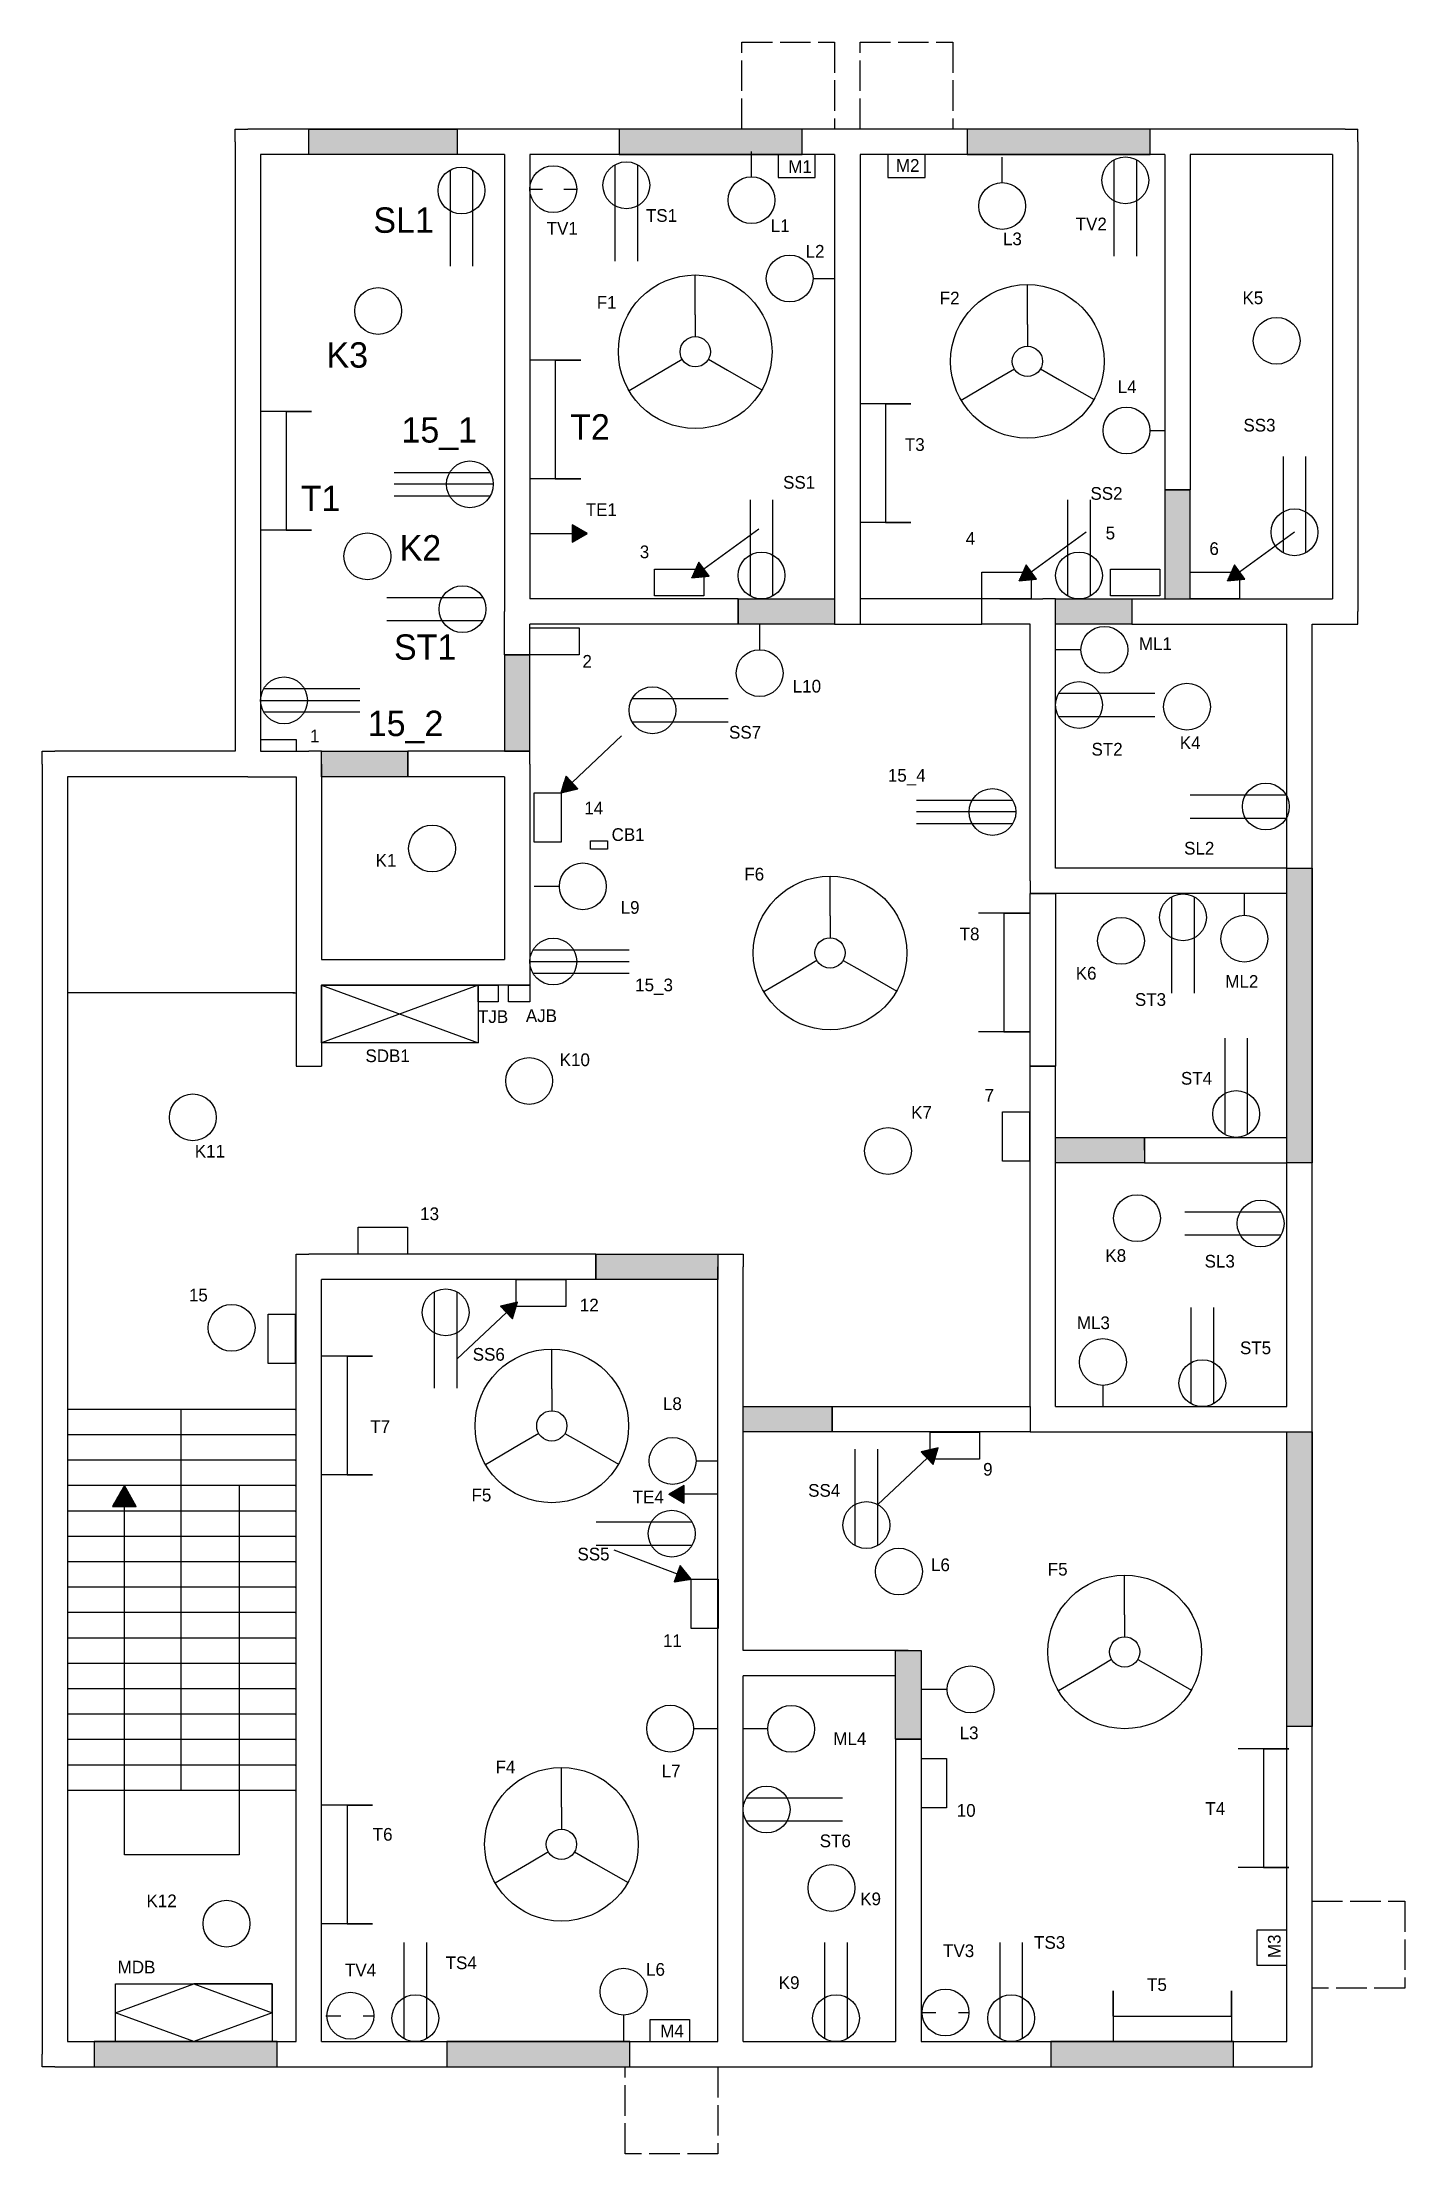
# Model space of a CAD drawing. Header units: inches. Extents: x -1314 to 1124, y -753 to 417.
# Drawn here: x -341 to 196, y -753 to 78 of the extents above; entities that cross this region are included whole.
import ezdxf

# ---------------------------------------------------------------- set-up
doc = ezdxf.new("R2010")
doc.units = ezdxf.units.IN
doc.header["$MEASUREMENT"] = 0
doc.linetypes.add('ACAD_ISO02W100', pattern=[15, 12, -3])

msp = doc.modelspace()

# ---------------------------------------------------------------- texts
at = {"width": 57.846, "attachment_point": 1}
for s, insert, char_height in [('M1', (-46.92, 31.72), 5), ('M2', (-4.56, 32.15), 5), ('SL1', (-210.29, 13.14), 10), ('TS1', (-102.99, 12.46), 5), ('L1', (-53.83, 8.44), 5), ('TV2', (66.22, 9.12), 5), ('TV1', (-142.07, 7.4), 5), ('L3', (37.59, 3.26), 5), ('L2', (-40.13, -1.63), 5), ('F1', (-122.33, -21.76), 5), ('F2', (12.71, -20.04), 5), ('K5', (131.89, -19.96), 5), ('K3', (-228.74, -39.95), 10), ('L4', (82.78, -54.98), 5), ('15_1', (-199.22, -69.45), 10), ('T2', (-132.81, -68.28), 10), ('SS3', (132.27, -70.1), 5), ('T3', (-1.04, -77.72), 5), ('T1', (-238.88, -96.44), 10), ('SS1', (-48.99, -92.61), 5), ('SS2', (72.03, -96.97), 5), ('TE1', (-126.66, -103.34), 5), ('K2', (-199.96, -115.9), 10), ('4', (22.94, -114.69), 5), ('5', (78.03, -112.57), 5), ('3', (-105.41, -119.98), 5), ('6', (118.87, -118.7), 5), ('ST1', (-202.17, -154.98), 10), ('ML1', (91.11, -156.18), 5), ('2', (-127.98, -163.08), 5), ('L10', (-45.18, -172.87), 5), ('15_2', (-212.5, -185.02), 10), ('SS7', (-70.27, -191.02), 5), ('1', (-235.29, -192.49), 5), ('ST2', (72.46, -197.69), 5), ('K4', (107.22, -195.15), 5), ('15_4', (-7.72, -207.97), 5), ('14', (-127.26, -220.89), 5), ('CB1', (-116.5, -231.3), 5), ('SL2', (108.92, -236.66), 5), ('K1', (-209.43, -241.48), 5), ('F6', (-64.23, -246.87), 5), ('L9', (-112.95, -259.98), 5), ('T8', (20.55, -270.42), 5), ('15_3', (-107.22, -290.5), 5), ('K6', (66.26, -285.9), 5), ('ML2', (125.14, -289.13), 5), ('ST3', (89.55, -296.24), 5), ('TJB', (-169.12, -302.96), 5), ('AJB', (-150.26, -302.61), 5), ('SDB1', (-213.42, -318.39), 5), ('K10', (-136.94, -319.97), 5), ('ST4', (107.67, -327.27), 5), ('K7', (1.44, -340.7), 5), ('7', (30.36, -333.97), 5), ('K11', (-280.6, -355.96), 5), ('13', (-191.87, -380.6), 5), ('K8', (77.92, -397.04), 5), ('SL3', (116.99, -399.28), 5), ('15', (-282.92, -412.61), 5), ('12', (-129, -416.53), 5), ('ML3', (66.69, -423.51), 5), ('SS6', (-171.19, -435.95), 5), ('ST5', (130.91, -433.38), 5), ('L8', (-96.29, -455.37), 5), ('T7', (-211.49, -464.37), 5), ('9', (29.79, -481.22), 5), ('SS4', (-39.12, -489.52), 5), ('F5', (-171.67, -491.37), 5), ('TE4', (-108.19, -492.1), 5), ('SS5', (-129.95, -514.58), 5), ('L6', (9.26, -518.81), 5), ('F5', (55.23, -520.54), 5), ('11', (-96.29, -548.69), 5), ('ML4', (-29.2, -587.25), 5), ('L3', (20.53, -584.99), 5), ('F4', (-162.19, -598.42), 5), ('L7', (-96.77, -599.96), 5), ('T4', (117.3, -614.77), 5), ('10', (19.4, -615.51), 5), ('T6', (-210.55, -624.94), 5), ('ST6', (-34.57, -627.51), 5), ('K12', (-299.62, -651.13), 5), ('K9', (-18.61, -650.36), 5), ('TV3', (14.01, -670.78), 5), ('TS3', (49.85, -667.51), 5), ('MDB', (-310.97, -677.21), 5), ('TV4', (-221.49, -678.39), 5), ('TS4', (-181.84, -675.52), 5), ('L6', (-102.93, -678.12), 5), ('K9', (-50.69, -683.33), 5), ('T5', (94.33, -684.11), 5), ('M4', (-97.37, -702.34), 5)]:
    msp.add_mtext(s, dxfattribs=dict(at, insert=insert, char_height=char_height))
at = {"insert": (141.92, -676.15), "char_height": 5, "width": 57.846, "attachment_point": 1, "rotation": 90}
msp.add_mtext('M3', dxfattribs=at)

# ---------------------------------------------------------------- hatches: boundary and pattern name
h = msp.add_hatch(color=256)
h.set_gradient(color1=(14, 241, 18), color2=(144, 249, 146), one_color=1, tint=0.77)
h.paths.add_polyline_path([(-177.29, 43.99), (-235.68, 43.99), (-235.68, 33.99), (-177.29, 33.99)])
h.paths.add_polyline_path([(-41.51, 43.99), (-113.51, 43.99), (-113.51, 33.99), (-41.51, 33.99)])
h.paths.add_polyline_path([(95.53, 43.99), (23.53, 43.99), (23.53, 33.99), (95.53, 33.99)])
h.paths.add_polyline_path([(128.4, -709.01), (56.41, -709.01), (56.41, -719.01), (128.4, -719.01)])
h.paths.add_polyline_path([(-109.35, -709.01), (-181.34, -709.01), (-181.34, -719.01), (-109.35, -719.01)])
h.paths.add_polyline_path([(-248.21, -709.01), (-320.21, -709.01), (-320.21, -719.01), (-248.21, -719.01)])
h = msp.add_hatch(color=256)
h.set_gradient(color1=(213, 230, 25), color2=(219, 234, 62), one_color=1, tint=0.58)
h.paths.add_polyline_path([(-196.68, -201.01), (-230.68, -201.01), (-230.68, -211.01), (-196.68, -211.01)])
h.paths.add_polyline_path([(88.32, -141.01), (58.32, -141.01), (58.32, -151.01), (88.32, -151.01)])
h.paths.add_polyline_path([(-28.68, -141.01), (-66.68, -141.01), (-66.68, -151.01), (-28.68, -151.01)])
h.paths.add_polyline_path([(-74.68, -399.01), (-122.68, -399.01), (-122.68, -409.01), (-74.68, -409.01)])
h.paths.add_polyline_path([(5.32, -555.01), (-4.68, -555.01), (-4.68, -590.01), (5.32, -590.01)])
h.paths.add_polyline_path([(93.32, -353.01), (58.32, -353.01), (58.32, -363.01), (93.32, -363.01)])
h.paths.add_polyline_path([(111.32, -98.01), (101.32, -98.01), (101.32, -141.01), (111.32, -141.01)])
h = msp.add_hatch()
h.set_pattern_fill('ANSI31', color=256, angle=180, style=0)
h.set_pattern_definition([(225, (-1064.51894, -414.61375), (0.088388348, -0.088388348), [])])
h.paths.add_polyline_path([(-126.06, -115.26), (-132, -111.83), (-132, -118.68)])
h = msp.add_hatch()
h.set_pattern_fill('ANSI31', color=256, angle=35.94271, style=0)
h.set_pattern_definition([(80.942712, (499.11891, 660.4775), (-0.12344143, 0.019677742), [])])
h.paths.add_polyline_path([(-84.94, -132.73), (-78.13, -132.02), (-82.15, -126.48)])
h = msp.add_hatch()
h.set_pattern_fill('ANSI31', color=256, angle=35.94271, style=0)
h.set_pattern_definition([(80.942712, (628.01228, 659.30404), (-0.12344143, 0.019677742), [])])
h.paths.add_polyline_path([(43.95, -133.91), (50.76, -133.2), (46.74, -127.65)])
h = msp.add_hatch()
h.set_pattern_fill('ANSI31', color=256, angle=35.94271, style=0)
h.set_pattern_definition([(80.942712, (710.01228, 659.30404), (-0.12344143, 0.019677742), [])])
h.paths.add_polyline_path([(125.95, -133.91), (132.76, -133.2), (128.74, -127.65)])
h = msp.add_hatch(color=256)
h.set_gradient(color1=(211, 246, 9), color2=(229, 250, 112), one_color=1, tint=0.71, name='CYLINDER')
h.paths.add_polyline_path([(-148.68, -163.01), (-158.68, -163.01), (-158.68, -201.01), (-148.68, -201.01)])
h = msp.add_hatch()
h.set_pattern_fill('ANSI31', color=256, angle=43.24905, style=0)
h.set_pattern_definition([(88.249046, (342.03224, 643.72947), (-0.124941635, 0.003819394), [])])
h.paths.add_polyline_path([(-136.41, -217.32), (-129.74, -215.75), (-134.44, -210.76)])
h = msp.add_hatch(color=256)
h.set_gradient(color1=(14, 241, 18), color2=(144, 249, 146), one_color=1, tint=0.77)
h.paths.add_polyline_path([(159.32, -469.01), (149.32, -469.01), (149.32, -585.01), (159.32, -585.01)])
h.paths.add_polyline_path([(159.32, -247.01), (149.32, -247.01), (149.32, -363.01), (159.32, -363.01)])
h = msp.add_hatch()
h.set_pattern_fill('ANSI31', color=256, angle=223.24905, style=0)
h.set_pattern_definition([(268.249046, (-632.00669, -1278.94317), (0.124941635, -0.003819394), [])])
h.paths.add_polyline_path([(-153.56, -417.9), (-160.23, -419.47), (-155.54, -424.46)])
h = msp.add_hatch(color=256)
h.set_gradient(color1=(211, 246, 9), color2=(229, 250, 112), one_color=1, tint=0.71, name='CYLINDER')
h.paths.add_polyline_path([(-29.68, -459.01), (-64.68, -459.01), (-64.68, -469.01), (-29.68, -469.01)])
h = msp.add_hatch()
h.set_pattern_fill('ANSI31', color=256, angle=223.24905, style=0)
h.set_pattern_definition([(268.249046, (-466.3616, -1336.32185), (0.124941635, -0.003819394), [])])
h.paths.add_polyline_path([(12.08, -475.27), (5.41, -476.84), (10.11, -481.83)])
h = msp.add_hatch()
h.set_pattern_fill('ANSI31', color=256, style=0)
h.paths.add_polyline_path([(-308.35, -490.15), (-313.06, -498.31), (-303.64, -498.31)])
h = msp.add_hatch()
h.set_pattern_fill('ANSI31', color=256, angle=360, style=0)
h.set_pattern_definition([(45, (844.55071, -194.20376), (-0.088388348, 0.088388348), [])])
h.paths.add_polyline_path([(-93.9, -493.56), (-87.97, -496.99), (-87.97, -490.13)])
h = msp.add_hatch()
h.set_pattern_fill('ANSI31', color=256, angle=159.38705, style=0)
h.set_pattern_definition([(204.387055, (-1068.87836, -476.75252), (0.051612333, -0.113847122), [])])
h.paths.add_polyline_path([(-85.11, -526.95), (-89.46, -521.65), (-91.87, -528.07)])

# ---------------------------------------------------------------- linework, layer by layer
for p, q in [((-264.68, 38.99), (-264.68, 43.99)), ((-264.68, 43.99), (-259.68, 43.99)), ((-235.68, 43.99), (-259.68, 43.99)), ((-153.68, 43.99), (-235.68, 43.99)), ((-23.68, 43.99), (-153.68, 43.99)), ((106.32, 43.99), (-23.68, 43.99)), ((172.32, 43.99), (106.32, 43.99)), ((172.32, 43.99), (177.32, 43.99)), ((177.32, 38.99), (177.32, 43.99)), ((-264.68, 38.99), (-264.68, -201.01)), ((-235.68, 33.99), (-254.68, 33.99)), ((-254.68, 33.99), (-254.68, -201.01)), ((-158.68, 33.99), (-235.68, 33.99)), ((-158.68, 33.99), (-158.68, -146.01)), ((-28.68, 33.99), (-148.68, 33.99)), ((-148.68, 33.99), (-148.68, -141.01)), ((-61.41, 25.21), (-61.41, 35.17)), ((-28.68, 33.99), (-28.68, -151.01)), ((101.32, 33.99), (-18.68, 33.99)), ((-18.68, 33.99), (-18.68, -151.01)), ((101.32, 33.99), (101.32, -98.01)), ((167.32, 33.99), (111.32, 33.99)), ((111.32, 33.99), (111.32, -98.01)), ((167.32, 33.99), (167.32, -141.01)), ((177.32, 38.99), (177.32, -146.01)), ((-180.12, 27.85), (-180.12, -10.02)), ((-171.12, -10.02), (-171.12, 27.85)), ((-115.2, 29.9), (-115.2, -7.96)), ((-106.2, -7.96), (-106.2, 29.9)), ((37.26, 22.89), (37.26, 32.86)), ((81.29, 31.85), (81.29, -6.02)), ((90.29, -6.02), (90.29, 31.85)), ((-148.68, 20.35), (-143.73, 20.35)), ((-135.31, 20.35), (-130.36, 20.35)), ((-83.57, -29.12), (-83.57, -13.45)), ((-37.17, -14.87), (-28.68, -14.87)), ((47.21, -32.91), (47.21, -17.23)), ((-83.57, -29.12), (-83.57, -37.73)), ((47.21, -32.91), (47.21, -41.52)), ((-138.68, -46.99), (-148.68, -46.99)), ((-138.68, -46.99), (-138.68, -93.67)), ((-138.68, -46.99), (-128.68, -46.99)), ((-128.68, -46.99), (-138.68, -46.99)), ((-88.71, -46.71), (-96.13, -51.08)), ((-78.4, -46.65), (-70.93, -50.93)), ((-96.13, -51.08), (-109.63, -59.04)), ((-70.93, -50.93), (-57.33, -58.72)), ((34.66, -54.87), (21.15, -62.82)), ((42.08, -50.5), (34.66, -54.87)), ((52.38, -50.44), (59.86, -54.72)), ((59.86, -54.72), (73.46, -62.51)), ((-8.68, -64.24), (-18.68, -64.24)), ((-8.68, -64.24), (-8.68, -110.92)), ((-8.68, -64.24), (1.32, -64.24)), ((1.32, -64.24), (-8.68, -64.24)), ((-244.68, -67.24), (-254.68, -67.24)), ((-244.68, -67.24), (-244.68, -113.92)), ((-244.68, -67.24), (-234.68, -67.24)), ((-234.68, -67.24), (-244.68, -67.24)), ((95.45, -74.69), (101.32, -74.69)), ((-164.24, -91.37), (-202.11, -91.37)), ((147.86, -84.93), (147.86, -122.8)), ((156.86, -122.8), (156.86, -84.93)), ((-163.07, -95.87), (-202.11, -95.87)), ((-128.68, -93.67), (-148.68, -93.67)), ((-138.68, -93.67), (-128.68, -93.67)), ((101.32, -98.01), (111.32, -98.01)), ((-202.11, -100.37), (-164.24, -100.37)), ((-61.97, -101.97), (-61.97, -139.84)), ((-52.97, -139.84), (-52.97, -101.97)), ((63.03, -101.97), (63.03, -139.84)), ((72.03, -139.84), (72.03, -101.97)), ((-234.68, -113.92), (-254.68, -113.92)), ((-244.68, -113.92), (-234.68, -113.92)), ((-148.68, -115.26), (-132, -115.26)), ((-58.54, -113.59), (-80.14, -129.25)), ((1.32, -110.92), (-18.68, -110.92)), ((-8.68, -110.92), (1.32, -110.92)), ((70.36, -114.76), (48.75, -130.42)), ((152.36, -114.76), (130.75, -130.42)), ((-167.15, -140.52), (-205.02, -140.52)), ((-66.68, -141.01), (-148.68, -141.01)), ((-66.68, -141.01), (-66.68, -151.01)), ((36.32, -141.01), (29.32, -141.01)), ((29.32, -151.01), (29.32, -141.01)), ((36.32, -141.01), (41.32, -141.01)), ((41.32, -141.01), (53.32, -141.01)), ((58.32, -141.01), (53.32, -141.01)), ((58.32, -146.01), (58.32, -141.01)), ((88.32, -141.01), (154.32, -141.01)), ((88.32, -141.01), (88.32, -151.01)), ((154.32, -141.01), (167.32, -141.01)), ((-205.02, -149.52), (-167.15, -149.52)), ((-158.68, -163.01), (-158.68, -146.01)), ((58.32, -247.01), (58.32, -146.01)), ((177.32, -151.01), (177.32, -146.01)), ((-148.68, -163.01), (-148.68, -151.01)), ((-66.68, -151.01), (-148.68, -151.01)), ((-58.2, -160.99), (-58.2, -151.03)), ((-28.68, -151.01), (-18.68, -151.01)), ((31.32, -151.01), (29.32, -151.01)), ((48.32, -151.01), (29.32, -151.01)), ((48.32, -252.01), (48.32, -151.01)), ((88.32, -151.01), (149.32, -151.01)), ((149.32, -247.01), (149.32, -151.01)), ((159.32, -252.01), (159.32, -151.01)), ((159.32, -151.01), (172.32, -151.01)), ((172.32, -151.01), (177.32, -151.01)), ((-158.68, -163.01), (-148.68, -163.01)), ((68.32, -161.04), (58.35, -161.04)), ((-254.68, -180.97), (-215.64, -180.97)), ((-215.64, -176.47), (-253.51, -176.47)), ((-70.6, -180.35), (-108.47, -180.35)), ((97.36, -178.26), (59.49, -178.26)), ((-253.51, -185.47), (-215.64, -185.47)), ((-108.47, -189.35), (-70.6, -189.35)), ((59.49, -187.26), (97.36, -187.26)), ((-112.65, -194.97), (-132.09, -213.25)), ((-340.68, -206.01), (-340.68, -201.01)), ((-340.68, -201.01), (-335.68, -201.01)), ((-340.68, -206.01), (-340.68, -288.01)), ((-264.68, -201.01), (-335.68, -201.01)), ((-254.68, -201.01), (-235.68, -201.01)), ((-230.68, -201.01), (-235.68, -201.01)), ((-230.68, -206.01), (-230.68, -201.01)), ((-230.68, -206.01), (-230.68, -283.01)), ((-153.68, -201.01), (-196.68, -201.01)), ((-196.68, -206.01), (-196.68, -201.01)), ((-196.68, -211.01), (-196.68, -201.01)), ((-148.68, -201.01), (-153.68, -201.01)), ((-148.68, -206.01), (-148.68, -201.01)), ((-148.68, -206.01), (-148.68, -288.01)), ((-148.68, -206.01), (-148.68, -288.01)), ((-259.68, -211.01), (-330.68, -211.01)), ((-330.68, -211.01), (-330.68, -288.01)), ((-259.68, -211.01), (-240.68, -211.01)), ((-240.68, -211.01), (-240.68, -314.9)), ((-158.68, -211.01), (-196.68, -211.01)), ((-158.68, -211.01), (-158.68, -283.01)), ((41.48, -220.39), (3.61, -220.39)), ((149.14, -218.27), (111.28, -218.27)), ((42.65, -224.89), (3.61, -224.89)), ((3.61, -229.39), (41.48, -229.39)), ((111.28, -227.27), (149.14, -227.27)), ((149.32, -247.01), (58.32, -247.01)), ((-137.04, -254.18), (-147, -254.18)), ((-30.5, -265.83), (-30.5, -250.15)), ((48.32, -252.01), (48.32, -257.01)), ((149.32, -257.01), (48.32, -257.01)), ((132.64, -265.59), (132.64, -257.01)), ((149.32, -353.01), (149.32, -257.01)), ((159.32, -358.01), (159.32, -252.01)), ((-30.5, -265.83), (-30.5, -274.44)), ((37.97, -264.74), (27.97, -264.74)), ((37.97, -264.74), (37.97, -311.42)), ((37.97, -264.74), (47.97, -264.74)), ((47.97, -264.74), (37.97, -264.74)), ((103.99, -258.36), (103.99, -296.23)), ((112.99, -296.23), (112.99, -258.36)), ((-109.64, -279.3), (-147.51, -279.3)), ((-340.68, -288.01), (-340.68, -404.01)), ((-330.68, -288.01), (-330.68, -404.01)), ((-230.68, -283.01), (-158.68, -283.01)), ((-148.68, -283.8), (-109.64, -283.8)), ((-148.68, -288.01), (-148.68, -293.01)), ((-147.51, -288.3), (-109.64, -288.3)), ((-43.05, -287.79), (-56.56, -295.74)), ((-35.63, -283.42), (-43.05, -287.79)), ((-25.33, -283.36), (-17.86, -287.64)), ((-17.86, -287.64), (-4.25, -295.43)), ((-241.42, -296.15), (-330.68, -296.15)), ((-242, -296.13), (-240.68, -296.13)), ((-230.68, -293.01), (-153.68, -293.01)), ((-230.68, -293.01), (-230.68, -314.9)), ((-168.99, -293.06), (-230.68, -315.77)), ((-230.68, -315.77), (-230.68, -293.06)), ((-230.68, -293.06), (-168.99, -315.77)), ((-153.68, -293.01), (-148.68, -293.01)), ((-240.68, -314.9), (-240.68, -325.01)), ((-230.68, -314.9), (-230.68, -325.01)), ((47.97, -311.42), (27.97, -311.42)), ((37.97, -311.42), (47.97, -311.42)), ((124.89, -313.97), (124.89, -351.84)), ((133.89, -351.84), (133.89, -313.97)), ((-240.68, -325.01), (-230.68, -325.01)), ((48.32, -459.01), (48.32, -325.01)), ((48.32, -325.01), (58.32, -325.01)), ((58.32, -459.01), (58.32, -325.01)), ((93.32, -353.01), (149.32, -353.01)), ((93.32, -358.01), (93.32, -353.01)), ((93.32, -358.01), (93.32, -363.01)), ((93.32, -363.01), (149.32, -363.01)), ((149.32, -459.01), (149.32, -363.01)), ((159.32, -464.01), (159.32, -358.01)), ((147.07, -382.44), (109.2, -382.44)), ((-240.68, -404.01), (-240.68, -399.01)), ((-240.68, -399.01), (-235.68, -399.01)), ((-122.68, -399.01), (-235.68, -399.01)), ((-122.68, -399.01), (-122.68, -409.01)), ((-74.68, -399.01), (-64.68, -399.01)), ((-64.68, -399.01), (-64.68, -404.01)), ((109.2, -391.44), (147.07, -391.44)), ((-340.68, -404.01), (-340.68, -714.01)), ((-330.68, -404.01), (-330.68, -709.01)), ((-240.68, -709.01), (-240.68, -404.01)), ((-74.68, -709.01), (-74.68, -404.01)), ((-64.68, -555.01), (-64.68, -404.01)), ((-230.68, -709.01), (-230.68, -409.01)), ((-122.68, -409.01), (-230.68, -409.01)), ((-186.32, -413.88), (-186.32, -451.75)), ((-177.32, -451.75), (-177.32, -413.88)), ((-177.32, -440.24), (-157.88, -421.96)), ((111.58, -419.97), (111.58, -457.84)), ((120.58, -457.84), (120.58, -419.97)), ((-220.68, -439.2), (-230.68, -439.2)), ((-220.68, -439.2), (-220.68, -485.88)), ((-220.68, -439.2), (-210.68, -439.2)), ((-210.68, -439.2), (-220.68, -439.2)), ((-140.04, -452.04), (-140.04, -436.36)), ((-140.04, -452.04), (-140.04, -460.65)), ((76.95, -450.69), (76.95, -459.01)), ((-241.13, -460.15), (-330.68, -460.15)), ((-285.93, -610.15), (-285.93, -460.15)), ((-241.13, -460.15), (-240.68, -460.15)), ((48.32, -459.01), (48.32, -469.01)), ((58.32, -459.01), (149.32, -459.01)), ((159.32, -560.01), (159.32, -464.01)), ((-241.13, -470.15), (-330.68, -470.15)), ((-241.13, -470.15), (-240.68, -470.15)), ((-145.18, -469.63), (-152.6, -474)), ((-134.87, -469.57), (-127.4, -473.85)), ((-127.4, -473.85), (-113.8, -481.64)), ((48.32, -469.01), (149.32, -469.01)), ((149.32, -560.01), (149.32, -469.01)), ((-241.13, -480.15), (-330.68, -480.15)), ((-241.13, -480.15), (-240.68, -480.15)), ((-152.6, -474), (-166.1, -481.95)), ((-83.27, -480.41), (-74.68, -480.41)), ((-20.68, -475.84), (-20.68, -513.71)), ((-11.68, -513.71), (-11.68, -475.84)), ((-11.68, -497.62), (7.76, -479.34)), ((-241.13, -490.15), (-330.68, -490.15)), ((-263.17, -490.15), (-263.17, -635.55)), ((-241.13, -490.15), (-240.68, -490.15)), ((-210.68, -485.88), (-230.68, -485.88)), ((-220.68, -485.88), (-210.68, -485.88)), ((-308.35, -635.55), (-308.35, -498.31)), ((-74.68, -493.56), (-87.97, -493.56)), ((-241.13, -500.15), (-330.68, -500.15)), ((-241.13, -500.15), (-240.68, -500.15)), ((-84.78, -504.54), (-122.64, -504.54)), ((-241.13, -510.15), (-330.68, -510.15)), ((-241.13, -510.15), (-240.68, -510.15)), ((-122.64, -513.54), (-84.78, -513.54)), ((-241.13, -520.15), (-330.68, -520.15)), ((-241.13, -520.15), (-240.68, -520.15)), ((-115.64, -515.46), (-90.67, -524.86)), ((-241.13, -530.15), (-330.68, -530.15)), ((-241.13, -530.15), (-240.68, -530.15)), ((85.51, -541.04), (85.51, -525.36)), ((-241.13, -540.15), (-330.68, -540.15)), ((-241.13, -540.15), (-240.68, -540.15)), ((85.51, -541.04), (85.51, -549.65)), ((-241.13, -550.15), (-330.68, -550.15)), ((-241.13, -550.15), (-240.68, -550.15)), ((0.32, -555.01), (-64.68, -555.01)), ((-241.13, -560.15), (-330.68, -560.15)), ((-241.13, -560.15), (-240.68, -560.15)), ((-64.68, -709.01), (-64.68, -565.01)), ((-4.68, -565.01), (-64.68, -565.01)), ((72.96, -563), (59.45, -570.96)), ((80.38, -558.63), (72.96, -563)), ((90.68, -558.57), (98.16, -562.85)), ((98.16, -562.85), (111.76, -570.64)), ((149.32, -709.01), (149.32, -560.01)), ((159.32, -714.01), (159.32, -560.01)), ((-241.13, -570.15), (-330.68, -570.15)), ((-241.13, -570.15), (-240.68, -570.15)), ((15.64, -570.37), (5.67, -570.37)), ((-241.13, -580.15), (-330.68, -580.15)), ((-241.13, -580.15), (-240.68, -580.15)), ((-241.13, -590.15), (-330.68, -590.15)), ((-241.13, -590.15), (-240.68, -590.15)), ((-84.21, -585.8), (-74.68, -585.8)), ((-55.01, -585.92), (-64.98, -585.92)), ((-4.68, -590.01), (-4.68, -709.01)), ((-4.68, -590.01), (5.32, -590.01)), ((5.32, -590.01), (5.32, -709.01)), ((140.14, -593.78), (130.14, -593.78)), ((140.14, -593.78), (140.14, -640.46)), ((140.14, -593.78), (150.14, -593.78)), ((150.14, -593.78), (140.14, -593.78)), ((-241.13, -600.15), (-330.68, -600.15)), ((-241.13, -600.15), (-240.68, -600.15)), ((-136.25, -616.79), (-136.25, -601.11)), ((-241.13, -610.15), (-330.68, -610.15)), ((-241.13, -610.15), (-285.93, -610.15)), ((-241.13, -610.15), (-240.68, -610.15)), ((-25.64, -613.18), (-63.51, -613.18)), ((-220.68, -616.01), (-230.68, -616.01)), ((-220.68, -616.01), (-220.68, -662.69)), ((-220.68, -616.01), (-210.68, -616.01)), ((-210.68, -616.01), (-220.68, -616.01)), ((-136.25, -616.79), (-136.25, -625.4)), ((-63.51, -622.18), (-25.64, -622.18)), ((-263.17, -635.55), (-308.35, -635.55)), ((-148.81, -638.75), (-162.31, -646.7)), ((-141.39, -634.38), (-148.81, -638.75)), ((-131.08, -634.32), (-123.61, -638.6)), ((-123.61, -638.6), (-110.01, -646.39)), ((150.14, -640.46), (130.14, -640.46)), ((140.14, -640.46), (150.14, -640.46)), ((-210.68, -662.69), (-230.68, -662.69)), ((-220.68, -662.69), (-210.68, -662.69)), ((-198.26, -669.97), (-198.26, -707.84)), ((-189.26, -707.84), (-189.26, -669.97)), ((-32.64, -669.97), (-32.64, -707.84)), ((-23.64, -707.84), (-23.64, -669.97)), ((36.31, -669.97), (36.31, -707.84)), ((45.31, -707.84), (45.31, -669.97)), ((-311.88, -709.01), (-311.88, -686.31)), ((-311.88, -697.66), (-281.03, -686.31)), ((-250.19, -686.31), (-281.03, -686.31)), ((-281.03, -686.31), (-250.19, -697.66)), ((-250.19, -697.66), (-250.19, -686.31)), ((80.92, -699.01), (80.92, -689.01)), ((80.92, -689.01), (80.92, -699.01)), ((127.6, -699.01), (127.6, -689.01)), ((127.6, -689.01), (127.6, -709.01)), ((-281.03, -709.01), (-311.88, -697.66)), ((-250.19, -697.66), (-281.03, -709.01)), ((5.73, -697.59), (5.32, -697.59)), ((5.32, -697.59), (11.13, -697.59)), ((20.02, -697.59), (24.16, -697.59)), ((-228.96, -698.86), (-223.15, -698.86)), ((-214.26, -698.86), (-210.12, -698.86)), ((-111.78, -698.6), (-111.78, -708.56)), ((80.92, -699.01), (127.6, -699.01)), ((80.92, -699.01), (80.92, -709.01)), ((-340.68, -719.01), (-340.68, -714.01)), ((-330.68, -709.01), (-240.68, -709.01)), ((-230.68, -709.01), (-74.68, -709.01)), ((-64.68, -709.01), (-4.68, -709.01)), ((5.32, -709.01), (149.32, -709.01)), ((159.32, -719.01), (159.32, -714.01)), ((-335.68, -719.01), (-340.68, -719.01)), ((-335.68, -719.01), (-235.68, -719.01)), ((-235.68, -719.01), (-69.68, -719.01)), ((-69.68, -719.01), (0.32, -719.01)), ((0.32, -719.01), (154.32, -719.01)), ((154.32, -719.01), (159.32, -719.01))]:
    msp.add_line(p, q)
at = {"linetype": 'ACAD_ISO02W100'}
for points in [[(-65.16, 78.18), (-28.68, 78.18), (-28.68, 43.99), (-65.16, 43.99)], [(-18.68, 78.18), (17.8, 78.18), (17.8, 43.99), (-18.68, 43.99)], [(159.32, -653.81), (195.8, -653.81), (195.8, -688.01), (159.32, -688.01)], [(-111.16, -719.01), (-74.68, -719.01), (-74.68, -753.21), (-111.16, -753.21)]]:
    msp.add_lwpolyline(points, close=True, dxfattribs=at)
for points in [[(-235.68, 43.99), (-177.29, 43.99), (-177.29, 33.99), (-235.68, 33.99)], [(-113.51, 33.99), (-41.51, 33.99), (-41.51, 43.99), (-113.51, 43.99)], [(23.53, 33.99), (95.53, 33.99), (95.53, 43.99), (23.53, 43.99)], [(-36.32, 33.99), (-50.98, 33.99), (-50.98, 24.95), (-36.32, 24.95)], [(6.95, 33.92), (-7.71, 33.92), (-7.71, 24.89), (6.95, 24.89)], [(111.32, -98.01), (101.32, -98.01), (101.32, -141.01), (111.32, -141.01)], [(-126.06, -115.26), (-132, -111.83), (-132, -118.68)], [(-99.58, -129.25), (-80.14, -129.25), (-80.14, -139.84), (-99.58, -139.84)], [(-84.94, -132.73), (-78.13, -132.02), (-82.15, -126.48)], [(29.32, -130.42), (48.75, -130.42), (48.75, -141.01), (29.32, -141.01)], [(43.95, -133.91), (50.76, -133.2), (46.74, -127.65)], [(79.92, -129.25), (99.35, -129.25), (99.35, -139.84), (79.92, -139.84)], [(111.32, -130.42), (130.75, -130.42), (130.75, -141.01), (111.32, -141.01)], [(125.95, -133.91), (132.76, -133.2), (128.74, -127.65)], [(-28.68, -151.01), (-66.68, -151.01), (-66.68, -141.01), (-28.68, -141.01)], [(29.32, -141.01), (-18.68, -141.01), (-18.68, -151.01), (29.32, -151.01)], [(88.32, -151.01), (58.32, -151.01), (58.32, -141.01), (88.32, -141.01)], [(-148.68, -152.42), (-129.25, -152.42), (-129.25, -163.01), (-148.68, -163.01)], [(-148.68, -163.01), (-158.68, -163.01), (-158.68, -201.01), (-148.68, -201.01)], [(-254.68, -201.01), (-240.58, -201.01), (-240.58, -196.44), (-254.68, -196.44)], [(-196.68, -211.01), (-230.68, -211.01), (-230.68, -201.01), (-196.68, -201.01)], [(-136.41, -217.32), (-129.74, -215.75), (-134.44, -210.76)], [(-136.41, -217.32), (-136.41, -236.75), (-147, -236.75), (-147, -217.32)], [(-124.76, -236.3), (-118.15, -236.3), (-118.15, -239.6), (-124.76, -239.6)], [(149.32, -247.01), (159.32, -247.01), (159.32, -363.01), (149.32, -363.01)], [(58.32, -325.01), (48.32, -325.01), (48.32, -257.01), (58.32, -257.01)], [(-230.68, -293.06), (-168.99, -293.06), (-168.99, -315.77), (-230.68, -315.77)], [(-168.99, -293.06), (-161.22, -293.06), (-161.22, -299.62), (-168.99, -299.62)], [(-157.15, -293.06), (-148.68, -293.06), (-148.68, -299.62), (-157.15, -299.62)], [(48.06, -342.93), (48.06, -362.37), (37.47, -362.37), (37.47, -342.93)], [(93.32, -363.01), (58.32, -363.01), (58.32, -353.01), (93.32, -353.01)], [(-216.24, -388.42), (-196.8, -388.42), (-196.8, -399.01), (-216.24, -399.01)], [(-122.68, -399.01), (-74.68, -399.01), (-74.68, -409.01), (-122.68, -409.01)], [(-154.02, -409.01), (-134.58, -409.01), (-134.58, -419.61), (-154.02, -419.61)], [(-241.13, -422.63), (-241.13, -442.07), (-251.72, -442.07), (-251.72, -422.63)], [(-153.56, -417.9), (-160.23, -419.47), (-155.54, -424.46)], [(-29.68, -469.01), (-64.68, -469.01), (-64.68, -459.01), (-29.68, -459.01)], [(48.32, -469.01), (-29.68, -469.01), (-29.68, -459.01), (48.32, -459.01)], [(8.96, -469.09), (28.39, -469.09), (28.39, -479.68), (8.96, -479.68)], [(149.32, -469.01), (159.32, -469.01), (159.32, -585.01), (149.32, -585.01)], [(12.08, -475.27), (5.41, -476.84), (10.11, -481.83)], [(-308.35, -490.15), (-313.06, -498.31), (-303.64, -498.31)], [(-93.9, -493.56), (-87.97, -496.99), (-87.97, -490.13)], [(-85.11, -526.95), (-89.46, -521.65), (-91.87, -528.07)], [(-74.52, -526.95), (-74.52, -546.38), (-85.11, -546.38), (-85.11, -526.95)], [(5.32, -590.01), (-4.68, -590.01), (-4.68, -555.01), (5.32, -555.01)], [(-311.88, -686.31), (-250.19, -686.31), (-250.19, -709.01), (-311.88, -709.01)], [(-320.21, -719.01), (-248.21, -719.01), (-248.21, -709.01), (-320.21, -709.01)], [(-181.34, -719.01), (-109.35, -719.01), (-109.35, -709.01), (-181.34, -709.01)], [(56.41, -719.01), (128.4, -719.01), (128.4, -709.01), (56.41, -709.01)]]:
    msp.add_lwpolyline(points, close=True)
for points in [[(5.32, -597.63), (15.33, -597.63), (15.33, -617.06), (5.32, -617.06)], [(149.32, -665.15), (137.5, -665.15), (137.5, -679), (149.32, -679)], [(-101.35, -709.01), (-101.35, -700.39), (-85.78, -700.39), (-85.78, -709.01)]]:
    msp.add_lwpolyline(points)
for centre, radius in [((-175.62, 19.81), 9.22), ((-139.47, 20.35), 9.22), ((-110.7, 21.86), 9.22), ((-61.41, 15.99), 9.22), ((85.79, 23.81), 9.22), ((37.26, 13.68), 9.22), ((-46.39, -14.87), 9.22), ((-83.57, -43.69), 30.24), ((-208.44, -27.64), 9.22), ((47.21, -47.48), 30.24), ((145.37, -39.36), 9.22), ((-83.57, -43.69), 5.96), ((47.21, -47.48), 5.96), ((86.24, -74.69), 9.22), ((-172.29, -95.87), 9.22), ((152.36, -114.76), 9.22), ((-212.65, -124.24), 9.22), ((-57.47, -131.8), 9.22), ((67.53, -131.8), 9.22), ((-175.19, -145.02), 9.22), ((77.53, -161.04), 9.22), ((-58.2, -170.21), 9.22), ((-245.47, -180.97), 9.22), ((67.53, -182.76), 9.22), ((110.05, -183.44), 9.22), ((-100.43, -184.85), 9.22), ((33.44, -224.89), 9.22), ((141.1, -222.77), 9.22), ((-187.19, -239.3), 9.22), ((-127.82, -254.18), 9.22), ((-30.5, -280.4), 30.24), ((108.49, -266.4), 9.22), ((132.64, -274.8), 9.22), ((84.09, -275.63), 9.22), ((-139.47, -283.8), 9.22), ((-30.5, -280.4), 5.96), ((-148.99, -330.8), 9.22), ((-281.37, -345.15), 9.22), ((129.39, -343.8), 9.22), ((-7.67, -358.38), 9.22), ((90.37, -384.8), 9.22), ((139.03, -386.94), 9.22), ((-181.82, -421.92), 9.22), ((-266.12, -428.02), 9.22), ((76.95, -441.47), 9.22), ((-140.04, -466.61), 30.24), ((116.08, -449.8), 9.22), ((-140.04, -466.61), 5.96), ((-92.49, -480.41), 9.22), ((-16.18, -505.67), 9.22), ((-92.82, -509.04), 9.22), ((-3.37, -523.98), 9.22), ((85.51, -555.61), 30.24), ((85.51, -555.61), 5.96), ((24.85, -570.37), 9.22), ((-93.43, -585.8), 9.22), ((-45.8, -585.92), 9.22), ((-136.25, -631.36), 30.24), ((-55.47, -617.68), 9.22), ((-136.25, -631.36), 5.96), ((-29.89, -648.55), 9.22), ((-268.12, -662.61), 9.22), ((-111.78, -689.38), 9.22), ((-219.34, -698.86), 9.22), ((14.94, -697.59), 9.22), ((-193.76, -699.8), 9.22), ((-28.14, -699.8), 9.22), ((40.81, -699.8), 9.22)]:
    msp.add_circle(centre, radius)

msp.set_redraw_order([(e.dxf.handle, doc.entitydb.next_handle()) for e in msp.query("TEXT MTEXT ATTDEF DIMENSION ARC_DIMENSION")])  # texts and dimensions are drawn at this point

doc.saveas('drawing.dxf')
